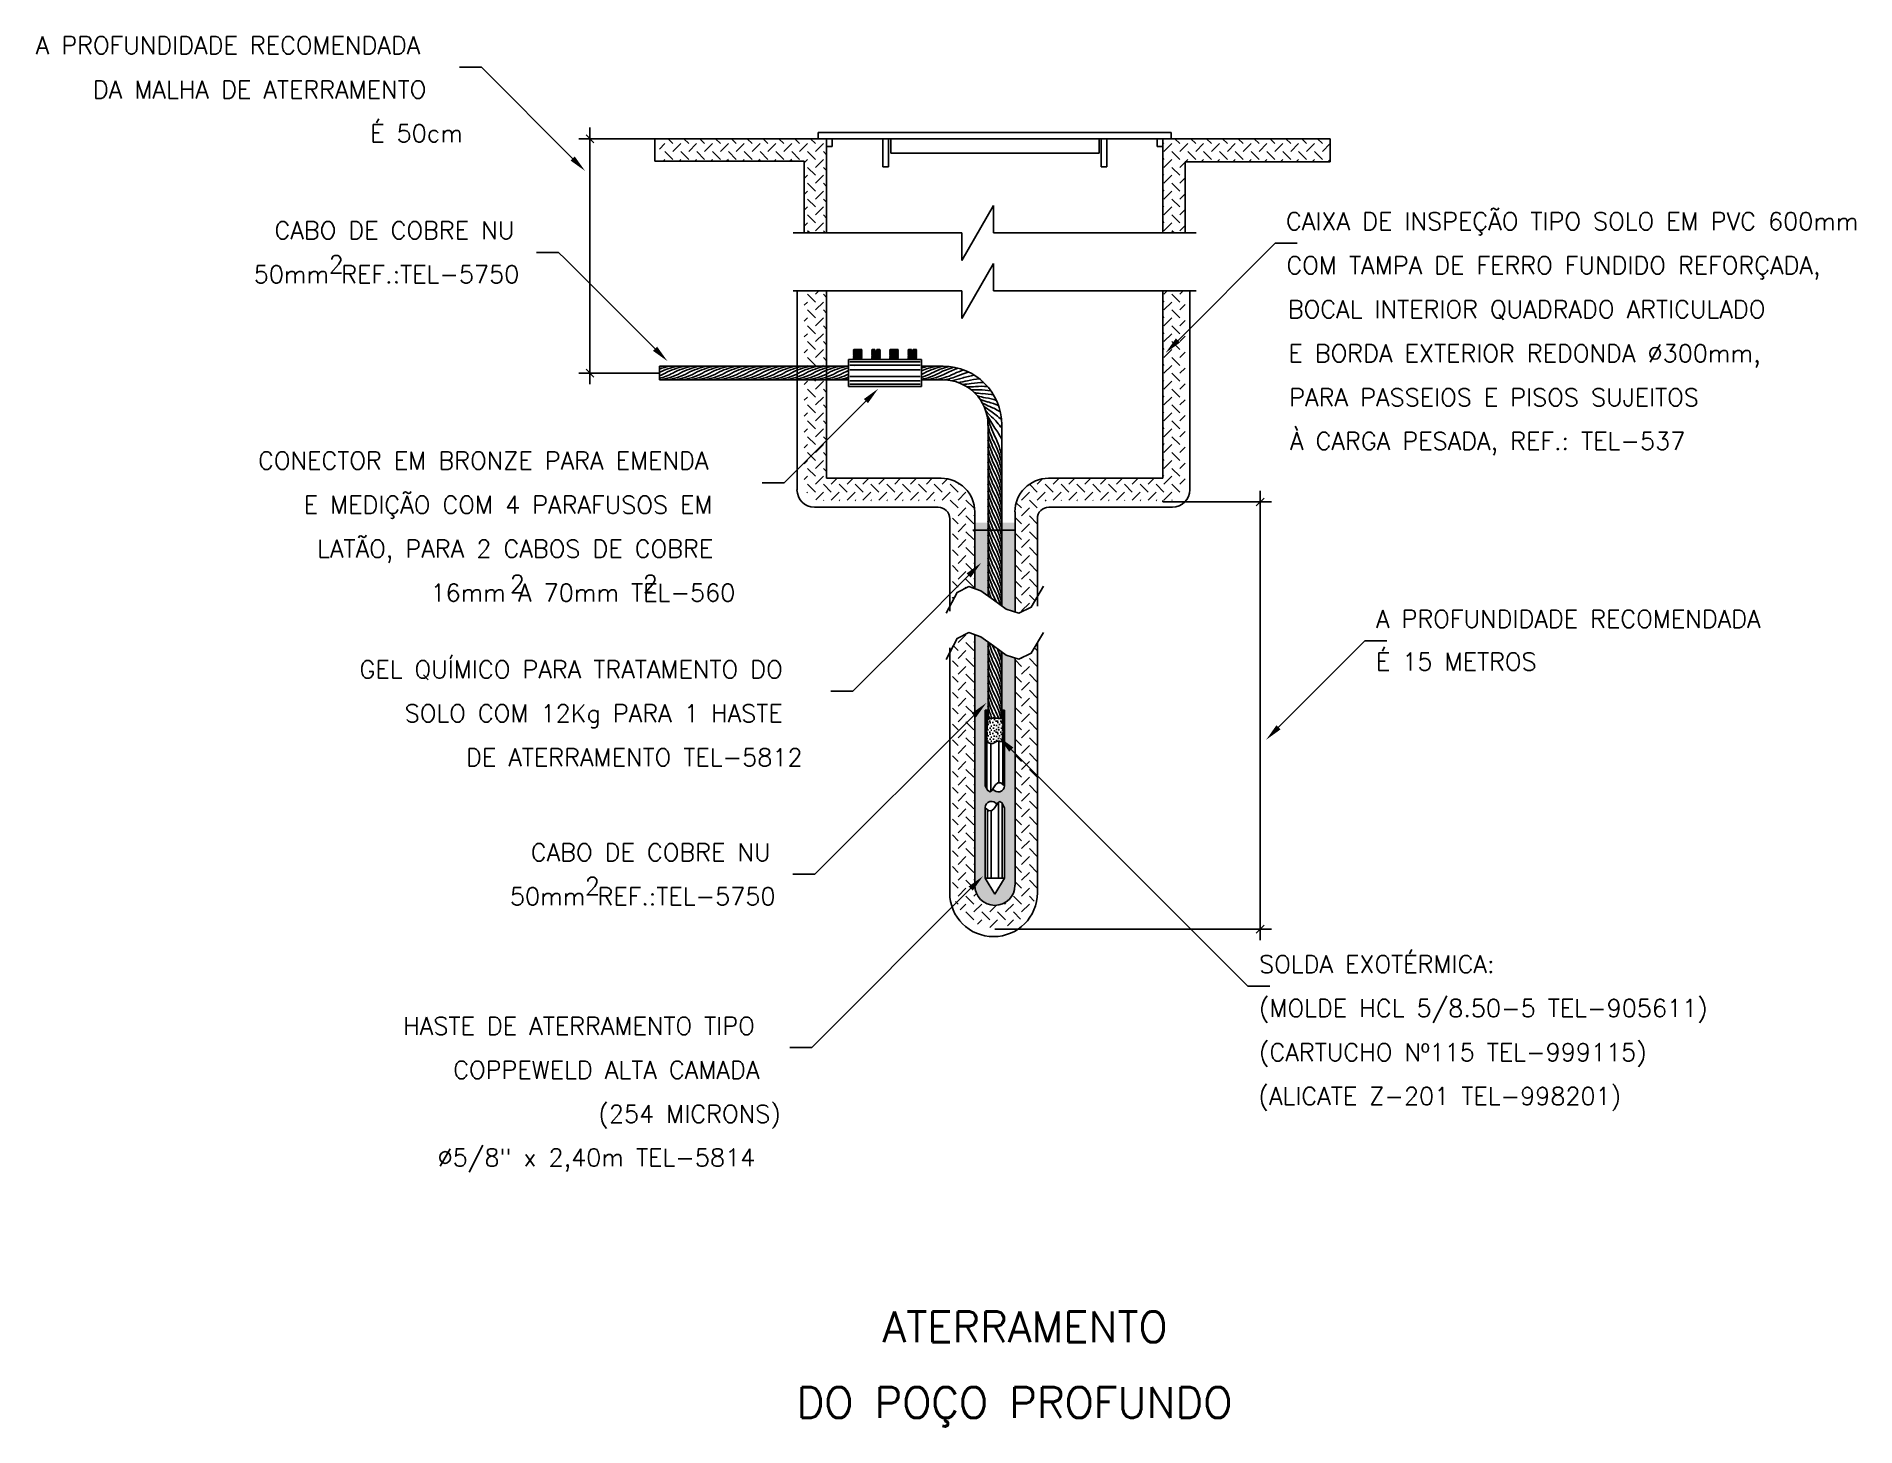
# Model space of a CAD drawing. Header units: millimetres. Extents: x -6668.5 to -6647.8, y -4697.4 to -4681.6.
import ezdxf
from ezdxf.enums import TextEntityAlignment as Align

# ---------------------------------------------------------------- set-up
doc = ezdxf.new("R2010")
doc.units = ezdxf.units.MM
doc.header["$LTSCALE"] = 10
doc.layers.add('Termotécnica', color=7, linetype='Continuous')
doc.styles.add('r140', font='romans.shx')
doc.styles.add('r80', font='romans.shx')

msp = doc.modelspace()

# ---------------------------------------------------------------- texts
at = {"layer": 'Termotécnica', "color": 2, "style": 'r80'}
for s, p in [('A PROFUNDIDADE RECOMENDADA', (-6668.492, -4681.671)), ('DA MALHA DE ATERRAMENTO ', (-6667.842, -4682.175)), ('É 50cm', (-6664.691, -4682.672)), ('CAIXA DE INSPEÇÃO TIPO SOLO EM PVC 600mm ', (-6654.286, -4683.671)), ('CABO DE COBRE NU ', (-6665.779, -4683.774)), ('2', (-6665.163, -4684.159)), ('COM TAMPA DE FERRO FUNDIDO REFORÇADA, ', (-6654.281, -4684.171)), ('50mm REF.:TEL-5750 ', (-6666.014, -4684.274)), ('BOCAL INTERIOR QUADRADO ARTICULADO ', (-6654.265, -4684.67)), ('E BORDA EXTERIOR REDONDA %%c300mm, ', (-6654.258, -4685.171)), ('PARA PASSEIOS E PISOS SUJEITOS ', (-6654.249, -4685.671)), ('À CARGA PESADA, REF.: TEL-537', (-6654.241, -4686.167)), ('CONECTOR EM BRONZE PARA EMENDA', (-6665.965, -4686.39)), ('E MEDIÇÃO COM 4 PARAFUSOS EM', (-6665.447, -4686.892)), ('LATÃO, PARA 2 CABOS DE COBRE', (-6665.294, -4687.391)), ('16mm A 70mm TEL-560', (-6664.006, -4687.89)), ('2', (-6663.105, -4687.791)), ('2', (-6661.594, -4687.791)), ('A PROFUNDIDADE RECOMENDADA', (-6653.264, -4688.188)), ('GEL QUÍMICO PARA TRATAMENTO DO', (-6664.813, -4688.762)), ('É 15 METROS', (-6653.264, -4688.673)), ('SOLO COM 12Kg PARA 1 HASTE ', (-6664.299, -4689.261)), ('DE ATERRAMENTO TEL-5812', (-6663.602, -4689.761)), ('CABO DE COBRE NU ', (-6662.867, -4690.84)), ('2', (-6662.252, -4691.224)), ('50mm REF.:TEL-5750 ', (-6663.103, -4691.34)), ('SOLDA EXOTÉRMICA: ', (-6654.591, -4692.111)), ('(MOLDE HCL 5/8.50-5 TEL-905611) ', (-6654.594, -4692.61)), ('HASTE DE ATERRAMENTO TIPO ', (-6664.316, -4692.812)), ('(CARTUCHO Nº115 TEL-999115) ', (-6654.594, -4693.111)), ('COPPEWELD ALTA CAMADA ', (-6663.748, -4693.312)), ('(ALICATE Z-201 TEL-998201)', (-6654.6, -4693.61)), ('(254 MICRONS)', (-6662.099, -4693.812)), ('%%C5/8" x 2,40m TEL-5814', (-6663.925, -4694.307))]:
    msp.add_text(s, height=0.2, dxfattribs=at).set_placement(p, align=Align.MIDDLE_LEFT)
at = {"layer": 'Termotécnica', "color": 5, "style": 'r140'}
for s, p in [(' ATERRAMENTO', (-6657.371, -4696.512)), ('DO POÇO PROFUNDO', (-6657.371, -4697.37))]:
    msp.add_text(s, height=0.35, dxfattribs=at).set_placement(p, align=Align.BOTTOM_CENTER)

# ---------------------------------------------------------------- hatches: boundary and pattern name
at = {"layer": 'Termotécnica'}
h = msp.add_hatch(dxfattribs=at)
h.set_pattern_fill('CHECKERED', color=1, scale=0.127273, angle=45, style=0)
h.set_pattern_definition([(45, (-6664.6719, -4700.69756), (2e-14, 0.1799908), [0.1272727, -0.1272727]), (135, (-6664.6719, -4700.60757), (-0.1799908, 2e-14), [0.1272727, -0.1272727])])
h.paths.add_polyline_path([(-6659.759, -4686.361), (-6659.505, -4686.106), (-6659.505, -4685.473), (-6659.759, -4685.473)], flags=0)
h.paths.add_polyline_path([(-6659.695, -4685.318), (-6659.611, -4685.318), (-6659.527, -4685.318), (-6659.505, -4685.318), (-6659.505, -4684.462), (-6659.759, -4684.462), (-6659.759, -4685.318)], flags=0)
h.paths.add_polyline_path([(-6657.136, -4687.98), (-6657.365, -4687.751), (-6657.365, -4688.109), (-6657.323, -4688.123), (-6657.18, -4688.056)], flags=0)
h.paths.add_polyline_path([(-6657.822, -4686.973, 0.414214), (-6658.204, -4686.591), (-6659.505, -4686.591), (-6659.505, -4686.106), (-6659.759, -4686.361), (-6659.759, -4686.654, 0.414214), (-6659.568, -4686.845), (-6658.204, -4686.845, -0.414214), (-6658.077, -4686.973), (-6658.077, -4687.992), (-6658.021, -4687.887), (-6657.889, -4687.821), (-6657.822, -4687.844)], flags=0)
h.paths.add_polyline_path([(-6661.404, -4682.988), (-6659.759, -4682.988), (-6659.759, -4683.803), (-6659.505, -4683.803), (-6659.505, -4682.822), (-6659.505, -4682.733), (-6659.6, -4682.733), (-6661.404, -4682.733)])
h.paths.add_polyline_path([(-6655.591, -4682.733), (-6655.683, -4682.733), (-6655.686, -4682.733), (-6655.686, -4682.822), (-6655.686, -4683.803), (-6655.432, -4683.803), (-6655.432, -4682.988), (-6653.783, -4682.988), (-6653.783, -4682.733)], flags=0)
h.paths.add_polyline_path([(-6655.432, -4684.462), (-6655.686, -4684.462), (-6655.686, -4686.591), (-6656.984, -4686.591, 0.414214), (-6657.365, -4686.973), (-6657.365, -4687.751), (-6657.136, -4687.98), (-6657.111, -4687.937), (-6657.111, -4686.973, -0.414214), (-6656.984, -4686.845), (-6655.686, -4686.845), (-6655.623, -4686.845, 0.414214), (-6655.432, -4686.654), (-6655.432, -4685.205)])
h.paths.add_polyline_path([(-6657.822, -4688.367), (-6657.889, -4688.344), (-6658.021, -4688.411), (-6658.046, -4688.458), (-6657.822, -4688.683)])
h.paths.add_polyline_path([(-6657.111, -4689.894), (-6657.111, -4688.46), (-6657.18, -4688.579), (-6657.323, -4688.646), (-6657.365, -4688.632), (-6657.365, -4689.64)])
h.paths.add_polyline_path([(-6658.077, -4690.203), (-6658.077, -4691.215, 1), (-6657.111, -4691.215), (-6657.111, -4689.894), (-6657.365, -4689.64), (-6657.365, -4691.215, -1), (-6657.822, -4691.215), (-6657.822, -4690.457)])
h.paths.add_polyline_path([(-6657.822, -4690.457), (-6657.822, -4688.683), (-6658.046, -4688.458), (-6658.077, -4688.516), (-6658.077, -4690.203)], flags=0)
h = msp.add_hatch(dxfattribs=at)
h.set_pattern_fill('CONC', color=1, scale=0.254545, style=0)
h.set_pattern_definition([(0, (-6664.43008, -4700.53466), (0, 0.2545455), [0, -0.2545455]), (0, (-6664.42753, -4700.62375), (0, 0.2545455), [0, -0.2545455]), (0, (-6664.4199, -4700.4863), (0, 0.2545455), [0, -0.2545455]), (338.1986, (-6664.552258, -4700.5652), (0.76363643, -0.25454543), [0.0274153, -1.343354]), (216.8699, (-6664.526803, -4700.575383), (0.76363634, 0.50909094), [0.0127273, -1.26]), (130.6013, (-6664.536985, -4700.58302), (1.27272738, -1.527272477), [0.0234678, -2.3233252, 0]), (206.5651, (-6664.62098, -4700.61356), (-0.2545452, -0.2545458), [0.005692, -0.563489, 0]), (326.3099, (-6664.626076, -4700.61611), (0.5090908, -0.2545458), [0.009178, -0.908599]), (108.4349, (-6664.61844, -4700.6212), (-0.25454505, 0.509091), [0.0080495, -0.796894, 0]), (225, (-6664.45808, -4700.63902), (0, -0.2545455), [0.0107993, -0.3491821, 0]), (0, (-6664.4657, -4700.64666), (0.2545455, 0.2545455), [0.0152727, -0.2392727, 0]), (135, (-6664.45044, -4700.64666), (-0.2545455, 0), [0.0107993, -0.3491821, 0]), (251.5651, (-6664.48862, -4700.47611), (0.25454505, 0.509091), [0.0080495, -0.796894, 0]), (0, (-6664.49117, -4700.48375), (0.2545455, 0.2545455), [0.0127273, -0.2418182, 0]), (143.1301, (-6664.47844, -4700.483746), (-0.76363634, 0.50909094), [0.0127273, -1.26]), (213.6901, (-6664.62353, -4700.473564), (0.5090908, 0.2545458), [0.009178, -0.908599]), (341.5651, (-6664.63117, -4700.478655), (-0.509091, 0.25454505), [0.016099, -0.7888445]), (126.8699, (-6664.615894, -4700.483746), (0.50909094, -0.76363634), [0.0127273, -1.26]), (0, (-6664.5497, -4700.48375), (0, 0.2545455), [0, -0.2545455]), (0, (-6664.61844, -4700.54993), (0, 0.2545455), [0, -0.2545455]), (0, (-6664.54717, -4700.6441), (0, 0.2545455), [0, -0.2545455]), (0, (-6664.47844, -4700.5652), (0, 0.2545455), [0, -0.2545455]), (0, (-6664.55226, -4700.52193), (0, 0.2545455), [0, -0.2545455]), (0, (-6664.60826, -4700.5143), (0, 0.2545455), [0, -0.2545455]), (0, (-6664.58535, -4700.52956), (0, 0.2545455), [0, -0.2545455]), (0, (-6664.59553, -4700.59066), (0, 0.2545455), [0, -0.2545455]), (0, (-6664.65662, -4700.58047), (0, 0.2545455), [0, -0.2545455]), (0, (-6664.65408, -4700.52193), (0, 0.2545455), [0, -0.2545455]), (0, (-6664.6617, -4700.46593), (0, 0.2545455), [0, -0.2545455]), (0, (-6664.5828, -4700.45575), (0, 0.2545455), [0, -0.2545455]), (0, (-6664.5268, -4700.44556), (0, 0.2545455), [0, -0.2545455]), (0, (-6664.4377, -4700.45575), (0, 0.2545455), [0, -0.2545455]), (0, (-6664.4988, -4700.53466), (0, 0.2545455), [0, -0.2545455]), (0, (-6664.52426, -4700.48884), (0, 0.2545455), [0, -0.2545455]), (0, (-6664.5039, -4700.61102), (0, 0.2545455), [0, -0.2545455]), (0, (-6664.58026, -4700.62375), (0, 0.2545455), [0, -0.2545455]), (0, (-6664.5039, -4700.67975), (0, 0.2545455), [0, -0.2545455]), (0, (-6664.5879, -4700.66447), (0, 0.2545455), [0, -0.2545455]), (0, (-6664.66935, -4700.6721), (0, 0.2545455), [0, -0.2545455]), (0, (-6664.6388, -4700.68484), (0, 0.2545455), [0, -0.2545455]), (0, (-6664.63626, -4700.6492), (0, 0.2545455), [0, -0.2545455]), (0, (-6664.4657, -4700.68993), (0, 0.2545455), [0, -0.2545455]), (0, (-6664.43517, -4700.58556), (0, 0.2545455), [0, -0.2545455]), (0, (-6664.4479, -4700.5092), (0, 0.2545455), [0, -0.2545455]), (0, (-6664.56498, -4700.69247), (0, 0.2545455), [0, -0.2545455])])
h.paths.add_polyline_path([(-6657.503, -4689.227), (-6657.484, -4689.227), (-6657.484, -4689.522), (-6657.365, -4689.64), (-6657.365, -4688.632), (-6657.467, -4688.599), (-6657.516, -4688.563), (-6657.516, -4689.227)])
h.paths.add_polyline_path([(-6657.365, -4688.109), (-6657.365, -4687.751), (-6657.365, -4687.094), (-6657.516, -4687.094), (-6657.516, -4688.04), (-6657.467, -4688.076)])
h.paths.add_polyline_path([(-6657.671, -4687.915), (-6657.671, -4687.831), (-6657.671, -4687.747), (-6657.671, -4687.663), (-6657.671, -4687.579), (-6657.671, -4687.495), (-6657.671, -4687.411), (-6657.671, -4687.327), (-6657.671, -4687.243), (-6657.671, -4687.159), (-6657.671, -4687.094), (-6657.822, -4687.094), (-6657.822, -4687.844), (-6657.752, -4687.868), (-6657.671, -4687.927)])
h.paths.add_polyline_path([(-6657.704, -4690.575), (-6657.704, -4690.333, -0.761341), (-6657.572, -4690.297), (-6657.559, -4690.278), (-6657.553, -4690.273), (-6657.538, -4690.263), (-6657.514, -4690.277), (-6657.511, -4690.282), (-6657.484, -4690.333), (-6657.484, -4691.134), (-6657.594, -4691.316), (-6657.704, -4691.134), (-6657.704, -4690.575), (-6657.822, -4690.457), (-6657.822, -4691.215, 1), (-6657.365, -4691.215), (-6657.365, -4689.64), (-6657.484, -4689.522), (-6657.484, -4690.084), (-6657.484, -4690.084, -0.761341), (-6657.615, -4690.119), (-6657.628, -4690.139), (-6657.639, -4690.146), (-6657.649, -4690.153), (-6657.674, -4690.139), (-6657.684, -4690.119), (-6657.704, -4690.084), (-6657.704, -4689.227), (-6657.684, -4689.227), (-6657.671, -4689.227), (-6657.671, -4689.176), (-6657.671, -4689.092), (-6657.671, -4689.008), (-6657.671, -4688.924), (-6657.671, -4688.839), (-6657.671, -4688.755), (-6657.671, -4688.671), (-6657.671, -4688.587), (-6657.671, -4688.503), (-6657.671, -4688.45), (-6657.752, -4688.391), (-6657.822, -4688.367), (-6657.822, -4688.683), (-6657.822, -4690.457)])
h = msp.add_hatch(dxfattribs=at)
h.set_pattern_fill('STIPPLE', color=1, scale=0.127273, style=0)
h.set_pattern_definition([(0, (-6664.56531, -4698.64268), (0, 0.1272727), [0, -0.1272727]), (0, (-6664.52458, -4698.64013), (0, 0.1272727), [0, -0.1272727]), (0, (-6664.54749, -4698.61213), (0, 0.1272727), [0, -0.1272727]), (0, (-6664.51949, -4698.59177), (0, 0.1272727), [0, -0.1272727]), (0, (-6664.55258, -4698.58413), (0, 0.1272727), [0, -0.1272727]), (0, (-6664.5424, -4698.55359), (0, 0.1272727), [0, -0.1272727]), (0, (-6664.56022, -4698.53068), (0, 0.1272727), [0, -0.1272727]), (0, (-6664.51949, -4698.53322), (0, 0.1272727), [0, -0.1272727]), (0, (-6664.48895, -4698.52813), (0, 0.1272727), [0, -0.1272727]), (0, (-6664.47367, -4698.55868), (0, 0.1272727), [0, -0.1272727]), (0, (-6664.44822, -4698.56122), (0, 0.1272727), [0, -0.1272727]), (0, (-6664.44822, -4698.60704), (0, 0.1272727), [0, -0.1272727]), (0, (-6664.47113, -4698.62231), (0, 0.1272727), [0, -0.1272727]), (0, (-6664.50676, -4698.61468), (0, 0.1272727), [0, -0.1272727]), (0, (-6664.48386, -4698.59177), (0, 0.1272727), [0, -0.1272727]), (0, (-6664.50676, -4698.56886), (0, 0.1272727), [0, -0.1272727]), (0, (-6664.45331, -4698.64013), (0, 0.1272727), [0, -0.1272727])])
h.paths.add_polyline_path([(-6657.607, -4689.314), (-6657.611, -4689.314), (-6657.616, -4689.315), (-6657.621, -4689.315), (-6657.625, -4689.316), (-6657.629, -4689.316), (-6657.633, -4689.317), (-6657.637, -4689.317), (-6657.64, -4689.318), (-6657.642, -4689.318), (-6657.644, -4689.319), (-6657.646, -4689.319), (-6657.647, -4689.319), (-6657.648, -4689.319), (-6657.65, -4689.32), (-6657.651, -4689.32), (-6657.652, -4689.321), (-6657.654, -4689.322), (-6657.656, -4689.322), (-6657.659, -4689.323), (-6657.661, -4689.324), (-6657.663, -4689.326), (-6657.666, -4689.327), (-6657.668, -4689.328), (-6657.67, -4689.329), (-6657.671, -4689.33), (-6657.673, -4689.332), (-6657.674, -4689.333), (-6657.675, -4689.334), (-6657.676, -4689.336), (-6657.676, -4689.338), (-6657.676, -4689.339), (-6657.677, -4689.341), (-6657.676, -4689.344), (-6657.676, -4689.346), (-6657.676, -4689.349), (-6657.676, -4689.352), (-6657.675, -4689.355), (-6657.675, -4689.358), (-6657.675, -4689.361), (-6657.675, -4689.364), (-6657.675, -4689.367), (-6657.675, -4689.371), (-6657.675, -4689.374), (-6657.676, -4689.377), (-6657.676, -4689.38), (-6657.677, -4689.383), (-6657.677, -4689.386), (-6657.678, -4689.388), (-6657.679, -4689.391), (-6657.68, -4689.393), (-6657.68, -4689.395), (-6657.681, -4689.397), (-6657.681, -4689.4), (-6657.682, -4689.402), (-6657.682, -4689.404), (-6657.682, -4689.406), (-6657.682, -4689.409), (-6657.682, -4689.412), (-6657.682, -4689.414), (-6657.681, -4689.417), (-6657.681, -4689.42), (-6657.68, -4689.423), (-6657.68, -4689.426), (-6657.68, -4689.429), (-6657.68, -4689.431), (-6657.68, -4689.434), (-6657.68, -4689.436), (-6657.68, -4689.438), (-6657.681, -4689.44), (-6657.681, -4689.442), (-6657.682, -4689.443), (-6657.682, -4689.445), (-6657.683, -4689.446), (-6657.684, -4689.448), (-6657.684, -4689.449), (-6657.685, -4689.45), (-6657.685, -4689.452), (-6657.686, -4689.453), (-6657.686, -4689.454), (-6657.686, -4689.456), (-6657.687, -4689.457), (-6657.687, -4689.459), (-6657.687, -4689.461), (-6657.687, -4689.462), (-6657.687, -4689.464), (-6657.687, -4689.466), (-6657.687, -4689.468), (-6657.686, -4689.469), (-6657.686, -4689.471), (-6657.685, -4689.473), (-6657.684, -4689.475), (-6657.683, -4689.476), (-6657.683, -4689.478), (-6657.682, -4689.48), (-6657.681, -4689.482), (-6657.681, -4689.484), (-6657.68, -4689.486), (-6657.68, -4689.488), (-6657.68, -4689.49), (-6657.681, -4689.492), (-6657.681, -4689.494), (-6657.681, -4689.496), (-6657.682, -4689.498), (-6657.682, -4689.5), (-6657.682, -4689.502), (-6657.683, -4689.504), (-6657.683, -4689.505), (-6657.684, -4689.507), (-6657.684, -4689.508), (-6657.685, -4689.51), (-6657.685, -4689.512), (-6657.686, -4689.513), (-6657.686, -4689.515), (-6657.687, -4689.517), (-6657.687, -4689.518), (-6657.687, -4689.52), (-6657.688, -4689.522), (-6657.688, -4689.525), (-6657.688, -4689.527), (-6657.688, -4689.53), (-6657.688, -4689.532), (-6657.687, -4689.535), (-6657.687, -4689.539), (-6657.687, -4689.542), (-6657.686, -4689.545), (-6657.686, -4689.548), (-6657.685, -4689.551), (-6657.685, -4689.553), (-6657.685, -4689.556), (-6657.684, -4689.558), (-6657.684, -4689.56), (-6657.684, -4689.562), (-6657.684, -4689.564), (-6657.684, -4689.566), (-6657.684, -4689.568), (-6657.684, -4689.57), (-6657.684, -4689.572), (-6657.684, -4689.574), (-6657.684, -4689.576), (-6657.684, -4689.578), (-6657.683, -4689.581), (-6657.683, -4689.583), (-6657.682, -4689.585), (-6657.681, -4689.586), (-6657.68, -4689.588), (-6657.678, -4689.59), (-6657.677, -4689.591), (-6657.675, -4689.592), (-6657.673, -4689.593), (-6657.671, -4689.594), (-6657.669, -4689.595), (-6657.667, -4689.596), (-6657.664, -4689.597), (-6657.662, -4689.598), (-6657.659, -4689.598), (-6657.657, -4689.599), (-6657.654, -4689.6), (-6657.652, -4689.601), (-6657.649, -4689.602), (-6657.646, -4689.602), (-6657.643, -4689.603), (-6657.64, -4689.604), (-6657.637, -4689.604), (-6657.633, -4689.605), (-6657.63, -4689.605), (-6657.627, -4689.605), (-6657.624, -4689.605), (-6657.62, -4689.604), (-6657.617, -4689.604), (-6657.614, -4689.603), (-6657.611, -4689.602), (-6657.607, -4689.6), (-6657.604, -4689.599), (-6657.601, -4689.597), (-6657.597, -4689.595), (-6657.594, -4689.593), (-6657.59, -4689.591), (-6657.586, -4689.589), (-6657.582, -4689.586), (-6657.578, -4689.584), (-6657.574, -4689.582), (-6657.57, -4689.58), (-6657.566, -4689.579), (-6657.562, -4689.578), (-6657.558, -4689.577), (-6657.554, -4689.577), (-6657.55, -4689.577), (-6657.546, -4689.577), (-6657.542, -4689.578), (-6657.539, -4689.579), (-6657.536, -4689.58), (-6657.533, -4689.581), (-6657.53, -4689.582), (-6657.527, -4689.582), (-6657.525, -4689.583), (-6657.523, -4689.583), (-6657.521, -4689.584), (-6657.52, -4689.583), (-6657.518, -4689.583), (-6657.516, -4689.582), (-6657.515, -4689.581), (-6657.513, -4689.579), (-6657.512, -4689.577), (-6657.511, -4689.575), (-6657.509, -4689.573), (-6657.508, -4689.57), (-6657.507, -4689.567), (-6657.506, -4689.563), (-6657.505, -4689.56), (-6657.504, -4689.557), (-6657.504, -4689.553), (-6657.503, -4689.549), (-6657.503, -4689.545), (-6657.503, -4689.541), (-6657.503, -4689.538), (-6657.503, -4689.534), (-6657.504, -4689.53), (-6657.505, -4689.526), (-6657.505, -4689.522), (-6657.506, -4689.518), (-6657.507, -4689.514), (-6657.507, -4689.51), (-6657.507, -4689.506), (-6657.507, -4689.502), (-6657.506, -4689.497), (-6657.506, -4689.493), (-6657.504, -4689.488), (-6657.503, -4689.483), (-6657.502, -4689.478), (-6657.501, -4689.474), (-6657.5, -4689.469), (-6657.5, -4689.465), (-6657.5, -4689.461), (-6657.5, -4689.457), (-6657.501, -4689.453), (-6657.502, -4689.449), (-6657.502, -4689.445), (-6657.503, -4689.441), (-6657.504, -4689.437), (-6657.504, -4689.432), (-6657.504, -4689.427), (-6657.504, -4689.422), (-6657.503, -4689.417), (-6657.503, -4689.412), (-6657.502, -4689.407), (-6657.502, -4689.402), (-6657.501, -4689.398), (-6657.501, -4689.393), (-6657.501, -4689.39), (-6657.502, -4689.386), (-6657.502, -4689.383), (-6657.503, -4689.38), (-6657.504, -4689.377), (-6657.505, -4689.375), (-6657.506, -4689.372), (-6657.507, -4689.37), (-6657.508, -4689.367), (-6657.508, -4689.364), (-6657.509, -4689.362), (-6657.509, -4689.359), (-6657.509, -4689.357), (-6657.509, -4689.354), (-6657.509, -4689.352), (-6657.508, -4689.349), (-6657.507, -4689.347), (-6657.506, -4689.344), (-6657.506, -4689.342), (-6657.505, -4689.34), (-6657.504, -4689.337), (-6657.504, -4689.335), (-6657.504, -4689.333), (-6657.505, -4689.331), (-6657.506, -4689.329), (-6657.507, -4689.327), (-6657.509, -4689.326), (-6657.512, -4689.324), (-6657.515, -4689.323), (-6657.519, -4689.321), (-6657.523, -4689.32), (-6657.527, -4689.32), (-6657.532, -4689.319), (-6657.536, -4689.319), (-6657.542, -4689.319), (-6657.547, -4689.318), (-6657.552, -4689.318), (-6657.558, -4689.318), (-6657.563, -4689.318), (-6657.568, -4689.318), (-6657.573, -4689.318), (-6657.578, -4689.317), (-6657.583, -4689.317), (-6657.588, -4689.316), (-6657.593, -4689.315), (-6657.597, -4689.315), (-6657.602, -4689.314)])

# ---------------------------------------------------------------- linework, layer by layer
at = {"layer": 'Termotécnica', "color": 2}
for p, q in [((-6663.427, -4681.921), (-6663.677, -4681.921)), ((-6663.427, -4681.921), (-6662.391, -4682.957)), ((-6659.505, -4682.733), (-6661.404, -4682.733)), ((-6655.683, -4682.733), (-6653.783, -4682.733)), ((-6654.409, -4683.92), (-6655.513, -4685.024)), ((-6654.409, -4683.92), (-6654.159, -4683.92)), ((-6662.55, -4684.025), (-6662.8, -4684.025)), ((-6662.55, -4684.025), (-6662.476, -4684.098)), ((-6662.476, -4684.098), (-6661.455, -4685.12)), ((-6659.193, -4685.128), (-6659.204, -4685.135)), ((-6659.204, -4685.135), (-6659.193, -4685.139)), ((-6659.193, -4685.139), (-6659.204, -4685.146)), ((-6659.204, -4685.146), (-6659.193, -4685.15)), ((-6659.193, -4685.15), (-6659.204, -4685.157)), ((-6659.204, -4685.157), (-6659.193, -4685.162)), ((-6659.193, -4685.162), (-6659.204, -4685.168)), ((-6659.204, -4685.168), (-6659.193, -4685.173)), ((-6659.193, -4685.173), (-6659.204, -4685.179)), ((-6659.204, -4685.179), (-6659.193, -4685.184)), ((-6659.193, -4685.184), (-6659.204, -4685.19)), ((-6659.113, -4685.128), (-6659.193, -4685.128)), ((-6659.193, -4685.128), (-6659.106, -4685.128)), ((-6659.106, -4685.128), (-6659.113, -4685.132)), ((-6659.113, -4685.132), (-6659.102, -4685.137)), ((-6659.102, -4685.137), (-6659.113, -4685.144)), ((-6659.113, -4685.144), (-6659.102, -4685.148)), ((-6659.102, -4685.148), (-6659.113, -4685.155)), ((-6659.113, -4685.155), (-6659.102, -4685.159)), ((-6659.102, -4685.159), (-6659.113, -4685.166)), ((-6659.113, -4685.166), (-6659.102, -4685.171)), ((-6659.102, -4685.171), (-6659.113, -4685.177)), ((-6659.113, -4685.177), (-6659.102, -4685.182)), ((-6659.102, -4685.182), (-6659.113, -4685.188)), ((-6659.113, -4685.188), (-6659.102, -4685.193)), ((-6658.986, -4685.128), (-6658.997, -4685.135)), ((-6658.997, -4685.135), (-6658.986, -4685.139)), ((-6658.986, -4685.139), (-6658.997, -4685.146)), ((-6658.997, -4685.146), (-6658.986, -4685.15)), ((-6658.986, -4685.15), (-6658.997, -4685.157)), ((-6658.997, -4685.157), (-6658.986, -4685.162)), ((-6658.986, -4685.162), (-6658.997, -4685.168)), ((-6658.997, -4685.168), (-6658.986, -4685.173)), ((-6658.986, -4685.173), (-6658.997, -4685.179)), ((-6658.997, -4685.179), (-6658.986, -4685.184)), ((-6658.986, -4685.184), (-6658.997, -4685.19)), ((-6658.986, -4685.128), (-6658.956, -4685.128)), ((-6658.956, -4685.128), (-6658.986, -4685.128)), ((-6658.956, -4685.128), (-6658.956, -4685.147)), ((-6658.956, -4685.147), (-6658.936, -4685.147)), ((-6658.906, -4685.128), (-6658.936, -4685.128)), ((-6658.936, -4685.128), (-6658.936, -4685.147)), ((-6658.936, -4685.128), (-6658.899, -4685.128)), ((-6658.899, -4685.128), (-6658.906, -4685.132)), ((-6658.906, -4685.132), (-6658.895, -4685.137)), ((-6658.895, -4685.137), (-6658.906, -4685.144)), ((-6658.906, -4685.144), (-6658.895, -4685.148)), ((-6658.895, -4685.148), (-6658.906, -4685.155)), ((-6658.906, -4685.155), (-6658.895, -4685.159)), ((-6658.895, -4685.159), (-6658.906, -4685.166)), ((-6658.906, -4685.166), (-6658.895, -4685.171)), ((-6658.895, -4685.171), (-6658.906, -4685.177)), ((-6658.906, -4685.177), (-6658.895, -4685.182)), ((-6658.895, -4685.182), (-6658.906, -4685.188)), ((-6658.906, -4685.188), (-6658.895, -4685.193)), ((-6658.779, -4685.128), (-6658.79, -4685.135)), ((-6658.79, -4685.135), (-6658.779, -4685.139)), ((-6658.779, -4685.139), (-6658.79, -4685.146)), ((-6658.79, -4685.146), (-6658.779, -4685.15)), ((-6658.779, -4685.15), (-6658.79, -4685.157)), ((-6658.79, -4685.157), (-6658.779, -4685.162)), ((-6658.779, -4685.162), (-6658.79, -4685.168)), ((-6658.79, -4685.168), (-6658.779, -4685.173)), ((-6658.779, -4685.173), (-6658.79, -4685.179)), ((-6658.79, -4685.179), (-6658.779, -4685.184)), ((-6658.779, -4685.184), (-6658.79, -4685.19)), ((-6658.779, -4685.128), (-6658.692, -4685.128)), ((-6658.699, -4685.128), (-6658.779, -4685.128)), ((-6658.692, -4685.128), (-6658.699, -4685.132)), ((-6658.699, -4685.132), (-6658.688, -4685.137)), ((-6658.688, -4685.137), (-6658.699, -4685.144)), ((-6658.699, -4685.144), (-6658.688, -4685.148)), ((-6658.688, -4685.148), (-6658.699, -4685.155)), ((-6658.699, -4685.155), (-6658.688, -4685.159)), ((-6658.688, -4685.159), (-6658.699, -4685.166)), ((-6658.699, -4685.166), (-6658.688, -4685.171)), ((-6658.688, -4685.171), (-6658.699, -4685.177)), ((-6658.699, -4685.177), (-6658.688, -4685.182)), ((-6658.688, -4685.182), (-6658.699, -4685.188)), ((-6658.699, -4685.188), (-6658.688, -4685.193)), ((-6658.572, -4685.128), (-6658.583, -4685.135)), ((-6658.583, -4685.135), (-6658.572, -4685.139)), ((-6658.572, -4685.139), (-6658.583, -4685.146)), ((-6658.583, -4685.146), (-6658.572, -4685.15)), ((-6658.572, -4685.15), (-6658.583, -4685.157)), ((-6658.583, -4685.157), (-6658.572, -4685.162)), ((-6658.572, -4685.162), (-6658.583, -4685.168)), ((-6658.583, -4685.168), (-6658.572, -4685.173)), ((-6658.572, -4685.173), (-6658.583, -4685.179)), ((-6658.583, -4685.179), (-6658.572, -4685.184)), ((-6658.572, -4685.184), (-6658.583, -4685.19)), ((-6658.542, -4685.128), (-6658.572, -4685.128)), ((-6658.572, -4685.128), (-6658.542, -4685.128)), ((-6658.542, -4685.128), (-6658.542, -4685.147)), ((-6658.542, -4685.147), (-6658.523, -4685.147)), ((-6658.523, -4685.128), (-6658.485, -4685.128)), ((-6658.523, -4685.128), (-6658.523, -4685.147)), ((-6658.493, -4685.128), (-6658.523, -4685.128)), ((-6658.485, -4685.128), (-6658.493, -4685.132)), ((-6658.493, -4685.132), (-6658.481, -4685.137)), ((-6658.481, -4685.137), (-6658.493, -4685.144)), ((-6658.493, -4685.144), (-6658.481, -4685.148)), ((-6658.481, -4685.148), (-6658.493, -4685.155)), ((-6658.493, -4685.155), (-6658.481, -4685.159)), ((-6658.481, -4685.159), (-6658.493, -4685.166)), ((-6658.493, -4685.166), (-6658.481, -4685.171)), ((-6658.481, -4685.171), (-6658.493, -4685.177)), ((-6658.493, -4685.177), (-6658.481, -4685.182)), ((-6658.481, -4685.182), (-6658.493, -4685.188)), ((-6658.493, -4685.188), (-6658.481, -4685.193)), ((-6659.256, -4685.318), (-6661.404, -4685.318)), ((-6661.404, -4685.318), (-6661.404, -4685.473)), ((-6659.256, -4685.243), (-6658.429, -4685.243)), ((-6659.256, -4685.548), (-6659.256, -4685.243)), ((-6659.204, -4685.19), (-6659.193, -4685.195)), ((-6659.193, -4685.195), (-6659.204, -4685.202)), ((-6659.204, -4685.202), (-6659.193, -4685.206)), ((-6659.193, -4685.206), (-6659.204, -4685.213)), ((-6659.204, -4685.213), (-6659.193, -4685.217)), ((-6659.193, -4685.217), (-6659.204, -4685.224)), ((-6659.204, -4685.224), (-6659.193, -4685.229)), ((-6659.193, -4685.229), (-6659.204, -4685.235)), ((-6659.204, -4685.235), (-6659.193, -4685.24)), ((-6659.193, -4685.24), (-6659.198, -4685.243)), ((-6659.102, -4685.193), (-6659.113, -4685.199)), ((-6659.113, -4685.199), (-6659.102, -4685.204)), ((-6659.102, -4685.204), (-6659.113, -4685.211)), ((-6659.113, -4685.211), (-6659.102, -4685.215)), ((-6659.102, -4685.215), (-6659.113, -4685.222)), ((-6659.113, -4685.222), (-6659.102, -4685.226)), ((-6659.102, -4685.226), (-6659.113, -4685.233)), ((-6659.113, -4685.233), (-6659.102, -4685.237)), ((-6659.102, -4685.237), (-6659.111, -4685.243)), ((-6658.997, -4685.19), (-6658.986, -4685.195)), ((-6658.986, -4685.195), (-6658.997, -4685.202)), ((-6658.997, -4685.202), (-6658.986, -4685.206)), ((-6658.986, -4685.206), (-6658.997, -4685.213)), ((-6658.997, -4685.213), (-6658.986, -4685.217)), ((-6658.986, -4685.217), (-6658.997, -4685.224)), ((-6658.997, -4685.224), (-6658.986, -4685.229)), ((-6658.986, -4685.229), (-6658.997, -4685.235)), ((-6658.997, -4685.235), (-6658.986, -4685.24)), ((-6658.986, -4685.24), (-6658.991, -4685.243)), ((-6658.895, -4685.193), (-6658.906, -4685.199)), ((-6658.906, -4685.199), (-6658.895, -4685.204)), ((-6658.895, -4685.204), (-6658.906, -4685.211)), ((-6658.906, -4685.211), (-6658.895, -4685.215)), ((-6658.895, -4685.215), (-6658.906, -4685.222)), ((-6658.906, -4685.222), (-6658.895, -4685.226)), ((-6658.895, -4685.226), (-6658.906, -4685.233)), ((-6658.906, -4685.233), (-6658.895, -4685.237)), ((-6658.895, -4685.237), (-6658.904, -4685.243)), ((-6658.79, -4685.19), (-6658.779, -4685.195)), ((-6658.779, -4685.195), (-6658.79, -4685.202)), ((-6658.79, -4685.202), (-6658.779, -4685.206)), ((-6658.779, -4685.206), (-6658.79, -4685.213)), ((-6658.79, -4685.213), (-6658.779, -4685.217)), ((-6658.779, -4685.217), (-6658.79, -4685.224)), ((-6658.79, -4685.224), (-6658.779, -4685.229)), ((-6658.779, -4685.229), (-6658.79, -4685.235)), ((-6658.79, -4685.235), (-6658.779, -4685.24)), ((-6658.779, -4685.24), (-6658.785, -4685.243)), ((-6658.688, -4685.193), (-6658.699, -4685.199)), ((-6658.699, -4685.199), (-6658.688, -4685.204)), ((-6658.688, -4685.204), (-6658.699, -4685.211)), ((-6658.699, -4685.211), (-6658.688, -4685.215)), ((-6658.688, -4685.215), (-6658.699, -4685.222)), ((-6658.699, -4685.222), (-6658.688, -4685.226)), ((-6658.688, -4685.226), (-6658.699, -4685.233)), ((-6658.699, -4685.233), (-6658.688, -4685.237)), ((-6658.688, -4685.237), (-6658.698, -4685.243)), ((-6658.583, -4685.19), (-6658.572, -4685.195)), ((-6658.572, -4685.195), (-6658.583, -4685.202)), ((-6658.583, -4685.202), (-6658.572, -4685.206)), ((-6658.572, -4685.206), (-6658.583, -4685.213)), ((-6658.583, -4685.213), (-6658.572, -4685.217)), ((-6658.572, -4685.217), (-6658.583, -4685.224)), ((-6658.583, -4685.224), (-6658.572, -4685.229)), ((-6658.572, -4685.229), (-6658.583, -4685.235)), ((-6658.583, -4685.235), (-6658.572, -4685.24)), ((-6658.572, -4685.24), (-6658.578, -4685.243)), ((-6658.481, -4685.193), (-6658.493, -4685.199)), ((-6658.493, -4685.199), (-6658.481, -4685.204)), ((-6658.481, -4685.204), (-6658.493, -4685.211)), ((-6658.493, -4685.211), (-6658.481, -4685.215)), ((-6658.481, -4685.215), (-6658.493, -4685.222)), ((-6658.493, -4685.222), (-6658.481, -4685.226)), ((-6658.481, -4685.226), (-6658.493, -4685.233)), ((-6658.493, -4685.233), (-6658.481, -4685.237)), ((-6658.481, -4685.237), (-6658.491, -4685.243)), ((-6658.429, -4685.243), (-6658.429, -4685.548)), ((-6658.183, -4685.318), (-6658.429, -4685.318)), ((-6659.256, -4685.473), (-6661.404, -4685.473)), ((-6658.429, -4685.548), (-6659.256, -4685.548)), ((-6658.181, -4685.473), (-6658.429, -4685.473)), ((-6659.481, -4686.136), (-6659.06, -4685.715)), ((-6657.671, -4685.987), (-6657.671, -4687.927)), ((-6657.516, -4685.982), (-6657.516, -4688.04)), ((-6659.883, -4686.538), (-6659.481, -4686.136)), ((-6659.986, -4686.641), (-6659.883, -4686.538)), ((-6659.505, -4686.591), (-6658.204, -4686.591)), ((-6655.686, -4686.591), (-6656.984, -4686.591)), ((-6659.986, -4686.641), (-6660.236, -4686.641)), ((-6657.822, -4686.973), (-6657.822, -4687.844)), ((-6657.365, -4686.973), (-6657.365, -4688.109)), ((-6655.686, -4686.845), (-6655.686, -4686.859)), ((-6658.52, -4688.323), (-6657.892, -4687.694)), ((-6659.209, -4689.011), (-6658.52, -4688.323)), ((-6657.822, -4688.367), (-6657.822, -4691.215)), ((-6657.671, -4688.45), (-6657.671, -4689.33)), ((-6653.389, -4688.438), (-6654.371, -4689.42)), ((-6653.389, -4688.438), (-6653.139, -4688.438)), ((-6657.516, -4688.563), (-6657.516, -4689.322)), ((-6657.365, -4688.632), (-6657.365, -4691.215)), ((-6659.209, -4689.011), (-6659.459, -4689.011)), ((-6659.638, -4691.09), (-6657.831, -4689.284)), ((-6657.704, -4689.227), (-6657.671, -4689.227)), ((-6657.704, -4689.227), (-6657.704, -4690.084)), ((-6657.607, -4689.314), (-6657.602, -4689.314)), ((-6657.516, -4689.227), (-6657.484, -4689.227)), ((-6657.484, -4689.227), (-6657.484, -4690.084)), ((-6654.719, -4692.361), (-6657.408, -4689.672)), ((-6657.704, -4690.333), (-6657.704, -4691.134)), ((-6657.484, -4690.333), (-6657.484, -4691.134)), ((-6659.638, -4691.09), (-6659.888, -4691.09)), ((-6657.704, -4691.134), (-6657.484, -4691.134)), ((-6657.704, -4691.134), (-6657.594, -4691.316)), ((-6657.484, -4691.134), (-6657.594, -4691.316)), ((-6659.675, -4693.059), (-6657.869, -4691.252)), ((-6654.719, -4692.361), (-6654.469, -4692.361)), ((-6659.675, -4693.059), (-6659.925, -4693.059))]:
    msp.add_line(p, q, dxfattribs=at)
at = {"layer": 'Termotécnica', "color": 1}
for p, q in [((-6662.149, -4682.778), (-6662.239, -4682.688)), ((-6662.194, -4682.606), (-6662.194, -4685.523)), ((-6661.404, -4682.733), (-6662.321, -4682.733)), ((-6657.611, -4683.49), (-6657.971, -4684.117)), ((-6657.611, -4683.803), (-6657.611, -4683.49)), ((-6657.971, -4683.803), (-6659.886, -4683.803)), ((-6657.971, -4684.117), (-6657.971, -4683.803)), ((-6655.305, -4683.803), (-6657.611, -4683.803)), ((-6657.611, -4684.149), (-6657.971, -4684.776)), ((-6657.611, -4684.462), (-6657.611, -4684.149)), ((-6657.971, -4684.462), (-6659.886, -4684.462)), ((-6657.971, -4684.776), (-6657.971, -4684.462)), ((-6655.305, -4684.462), (-6657.611, -4684.462)), ((-6659.113, -4685.132), (-6659.193, -4685.139)), ((-6659.113, -4685.144), (-6659.193, -4685.15)), ((-6659.113, -4685.155), (-6659.193, -4685.162)), ((-6659.113, -4685.166), (-6659.193, -4685.173)), ((-6659.113, -4685.177), (-6659.193, -4685.184)), ((-6659.113, -4685.188), (-6659.193, -4685.195)), ((-6658.956, -4685.137), (-6658.986, -4685.139)), ((-6658.948, -4685.147), (-6658.986, -4685.15)), ((-6658.906, -4685.155), (-6658.986, -4685.162)), ((-6658.906, -4685.166), (-6658.986, -4685.173)), ((-6658.906, -4685.177), (-6658.986, -4685.184)), ((-6658.906, -4685.188), (-6658.986, -4685.195)), ((-6658.906, -4685.132), (-6658.936, -4685.135)), ((-6658.906, -4685.144), (-6658.936, -4685.146)), ((-6658.699, -4685.132), (-6658.779, -4685.139)), ((-6658.699, -4685.144), (-6658.779, -4685.15)), ((-6658.699, -4685.155), (-6658.779, -4685.162)), ((-6658.699, -4685.166), (-6658.779, -4685.173)), ((-6658.699, -4685.177), (-6658.779, -4685.184)), ((-6658.699, -4685.188), (-6658.779, -4685.195)), ((-6658.542, -4685.137), (-6658.572, -4685.139)), ((-6658.535, -4685.147), (-6658.572, -4685.15)), ((-6658.493, -4685.155), (-6658.572, -4685.162)), ((-6658.493, -4685.166), (-6658.572, -4685.173)), ((-6658.493, -4685.177), (-6658.572, -4685.184)), ((-6658.493, -4685.188), (-6658.572, -4685.195)), ((-6658.493, -4685.132), (-6658.523, -4685.135)), ((-6658.493, -4685.144), (-6658.523, -4685.146)), ((-6661.404, -4685.396), (-6662.321, -4685.396)), ((-6662.149, -4685.441), (-6662.239, -4685.351)), ((-6659.243, -4685.268), (-6658.442, -4685.268)), ((-6659.243, -4685.307), (-6658.442, -4685.307)), ((-6659.243, -4685.358), (-6658.442, -4685.358)), ((-6659.113, -4685.199), (-6659.193, -4685.206)), ((-6659.113, -4685.211), (-6659.193, -4685.217)), ((-6659.113, -4685.222), (-6659.193, -4685.229)), ((-6659.113, -4685.233), (-6659.193, -4685.24)), ((-6658.906, -4685.199), (-6658.986, -4685.206)), ((-6658.906, -4685.211), (-6658.986, -4685.217)), ((-6658.906, -4685.222), (-6658.986, -4685.229)), ((-6658.906, -4685.233), (-6658.986, -4685.24)), ((-6658.699, -4685.199), (-6658.779, -4685.206)), ((-6658.699, -4685.211), (-6658.779, -4685.217)), ((-6658.699, -4685.222), (-6658.779, -4685.229)), ((-6658.699, -4685.233), (-6658.779, -4685.24)), ((-6658.493, -4685.199), (-6658.572, -4685.206)), ((-6658.493, -4685.211), (-6658.572, -4685.217)), ((-6658.493, -4685.222), (-6658.572, -4685.229)), ((-6658.493, -4685.233), (-6658.572, -4685.24)), ((-6658.442, -4685.434), (-6659.243, -4685.434)), ((-6658.442, -4685.485), (-6659.243, -4685.485)), ((-6658.442, -4685.523), (-6659.243, -4685.523)), ((-6654.624, -4686.904), (-6654.534, -4686.815)), ((-6654.579, -4686.732), (-6654.579, -4691.839)), ((-6659.645, -4686.919), (-6658.238, -4686.919)), ((-6655.577, -4686.919), (-6656.98, -4686.919)), ((-6655.686, -4686.859), (-6654.452, -4686.859)), ((-6658.107, -4687.05), (-6658.107, -4688.102)), ((-6657.373, -4687.181), (-6657.844, -4687.181)), ((-6657.111, -4687.05), (-6657.111, -4688.045)), ((-6657.111, -4688.461), (-6657.111, -4691.3)), ((-6658.107, -4688.518), (-6658.107, -4691.3)), ((-6657.684, -4689.227), (-6657.684, -4689.45)), ((-6657.503, -4689.227), (-6657.503, -4689.381)), ((-6657.684, -4689.474), (-6657.684, -4689.509)), ((-6657.503, -4689.414), (-6657.503, -4689.442)), ((-6657.503, -4689.483), (-6657.503, -4690.068)), ((-6657.684, -4689.557), (-6657.684, -4690.119)), ((-6657.639, -4689.604), (-6657.639, -4690.146)), ((-6657.549, -4689.577), (-6657.549, -4690.05)), ((-6657.676, -4690.355), (-6657.676, -4691.134)), ((-6657.553, -4690.273), (-6657.553, -4691.134)), ((-6657.511, -4690.282), (-6657.511, -4691.134)), ((-6657.635, -4690.366), (-6657.635, -4691.134)), ((-6657.594, -4691.712), (-6654.452, -4691.712)), ((-6654.624, -4691.757), (-6654.534, -4691.667))]:
    msp.add_line(p, q, dxfattribs=at)
at = {"layer": 'Termotécnica', "color": 1, "ltscale": 10}
for p, q in [((-6661.456, -4682.725), (-6661.456, -4682.988)), ((-6653.783, -4682.996), (-6653.783, -4682.733)), ((-6659.759, -4682.988), (-6661.456, -4682.988)), ((-6659.759, -4682.988), (-6659.759, -4683.803)), ((-6655.432, -4682.996), (-6653.783, -4682.996)), ((-6655.432, -4682.996), (-6655.432, -4683.803)), ((-6659.841, -4684.462), (-6659.841, -4686.722)), ((-6655.38, -4684.462), (-6655.38, -4686.722))]:
    msp.add_line(p, q, dxfattribs=at)
at = {"layer": 'Termotécnica', "color": 3, "ltscale": 10}
for p, q in [((-6659.505, -4682.733), (-6659.505, -4683.803)), ((-6655.686, -4682.733), (-6655.686, -4683.803)), ((-6659.505, -4684.462), (-6659.505, -4686.591)), ((-6655.686, -4684.462), (-6655.686, -4686.591))]:
    msp.add_line(p, q, dxfattribs=at)
at = {"layer": 'Termotécnica', "color": 3}
for p, q in [((-6658.866, -4683.051), (-6658.866, -4682.733)), ((-6658.803, -4683.051), (-6658.803, -4682.733)), ((-6658.777, -4682.898), (-6658.777, -4682.733)), ((-6656.41, -4682.898), (-6658.777, -4682.898)), ((-6656.41, -4682.733), (-6656.41, -4682.898)), ((-6656.385, -4682.733), (-6656.385, -4683.051)), ((-6656.321, -4682.733), (-6656.321, -4683.051)), ((-6658.803, -4683.051), (-6658.866, -4683.051)), ((-6656.321, -4683.051), (-6656.385, -4683.051))]:
    msp.add_line(p, q, dxfattribs=at)
at = {"layer": 'Termotécnica', "color": 3, "ltscale": 10}
for points in [[(-6659.6, -4682.663), (-6659.6, -4682.733), (-6655.591, -4682.733), (-6655.591, -4682.663)], [(-6659.441, -4682.822), (-6659.505, -4682.822), (-6659.505, -4682.733), (-6659.441, -4682.733)], [(-6655.75, -4682.822), (-6655.686, -4682.822), (-6655.686, -4682.733), (-6655.75, -4682.733)]]:
    msp.add_lwpolyline(points, close=True, dxfattribs=at)
at = {"layer": 'Termotécnica', "color": 2}
for points in [[(-6658.146, -4688.124), (-6658.021, -4687.887), (-6657.889, -4687.821), (-6657.752, -4687.868), (-6657.61, -4687.972), (-6657.467, -4688.076), (-6657.323, -4688.123), (-6657.18, -4688.056), (-6657.042, -4687.818)], [(-6658.146, -4688.648), (-6658.021, -4688.411), (-6657.889, -4688.344), (-6657.752, -4688.391), (-6657.61, -4688.495), (-6657.467, -4688.599), (-6657.323, -4688.646), (-6657.18, -4688.579), (-6657.042, -4688.342)], [(-6657.607, -4689.314), (-6657.611, -4689.314), (-6657.616, -4689.315), (-6657.621, -4689.315), (-6657.625, -4689.316), (-6657.629, -4689.316), (-6657.633, -4689.317), (-6657.637, -4689.317), (-6657.64, -4689.318), (-6657.642, -4689.318), (-6657.644, -4689.319), (-6657.646, -4689.319), (-6657.647, -4689.319), (-6657.648, -4689.319), (-6657.65, -4689.32), (-6657.651, -4689.32), (-6657.652, -4689.321), (-6657.654, -4689.322), (-6657.656, -4689.322), (-6657.659, -4689.323), (-6657.661, -4689.324), (-6657.663, -4689.326), (-6657.666, -4689.327), (-6657.668, -4689.328), (-6657.67, -4689.329), (-6657.671, -4689.33), (-6657.673, -4689.332), (-6657.674, -4689.333), (-6657.675, -4689.334), (-6657.676, -4689.336), (-6657.676, -4689.338), (-6657.676, -4689.339), (-6657.677, -4689.341), (-6657.676, -4689.344), (-6657.676, -4689.346), (-6657.676, -4689.349), (-6657.676, -4689.352), (-6657.675, -4689.355), (-6657.675, -4689.358), (-6657.675, -4689.361), (-6657.675, -4689.364), (-6657.675, -4689.367), (-6657.675, -4689.371), (-6657.675, -4689.374), (-6657.676, -4689.377), (-6657.676, -4689.38), (-6657.677, -4689.383), (-6657.677, -4689.386), (-6657.678, -4689.388), (-6657.679, -4689.391), (-6657.68, -4689.393), (-6657.68, -4689.395), (-6657.681, -4689.397), (-6657.681, -4689.4), (-6657.682, -4689.402), (-6657.682, -4689.404), (-6657.682, -4689.406), (-6657.682, -4689.409), (-6657.682, -4689.412), (-6657.682, -4689.414), (-6657.681, -4689.417), (-6657.681, -4689.42), (-6657.68, -4689.423), (-6657.68, -4689.426), (-6657.68, -4689.429), (-6657.68, -4689.431), (-6657.68, -4689.434), (-6657.68, -4689.436), (-6657.68, -4689.438), (-6657.681, -4689.44), (-6657.681, -4689.442), (-6657.682, -4689.443), (-6657.682, -4689.445), (-6657.683, -4689.446), (-6657.684, -4689.448), (-6657.684, -4689.449), (-6657.685, -4689.45), (-6657.685, -4689.452), (-6657.686, -4689.453), (-6657.686, -4689.454), (-6657.686, -4689.456), (-6657.687, -4689.457), (-6657.687, -4689.459), (-6657.687, -4689.461), (-6657.687, -4689.462), (-6657.687, -4689.464), (-6657.687, -4689.466), (-6657.687, -4689.468), (-6657.686, -4689.469), (-6657.686, -4689.471), (-6657.685, -4689.473), (-6657.684, -4689.475), (-6657.683, -4689.476), (-6657.683, -4689.478), (-6657.682, -4689.48), (-6657.681, -4689.482), (-6657.681, -4689.484), (-6657.68, -4689.486), (-6657.68, -4689.488), (-6657.68, -4689.49), (-6657.681, -4689.492), (-6657.681, -4689.494), (-6657.681, -4689.496), (-6657.682, -4689.498), (-6657.682, -4689.5), (-6657.682, -4689.502), (-6657.683, -4689.504), (-6657.683, -4689.505), (-6657.684, -4689.507), (-6657.684, -4689.508), (-6657.685, -4689.51), (-6657.685, -4689.512), (-6657.686, -4689.513), (-6657.686, -4689.515), (-6657.687, -4689.517), (-6657.687, -4689.518), (-6657.687, -4689.52), (-6657.688, -4689.522), (-6657.688, -4689.525), (-6657.688, -4689.527), (-6657.688, -4689.53), (-6657.688, -4689.532), (-6657.687, -4689.535), (-6657.687, -4689.539), (-6657.687, -4689.542), (-6657.686, -4689.545), (-6657.686, -4689.548), (-6657.685, -4689.551), (-6657.685, -4689.553), (-6657.685, -4689.556), (-6657.684, -4689.558), (-6657.684, -4689.56), (-6657.684, -4689.562), (-6657.684, -4689.564), (-6657.684, -4689.566), (-6657.684, -4689.568), (-6657.684, -4689.57), (-6657.684, -4689.572), (-6657.684, -4689.574), (-6657.684, -4689.576), (-6657.684, -4689.578), (-6657.683, -4689.581), (-6657.683, -4689.583), (-6657.682, -4689.585), (-6657.681, -4689.586), (-6657.68, -4689.588), (-6657.678, -4689.59), (-6657.677, -4689.591), (-6657.675, -4689.592), (-6657.673, -4689.593), (-6657.671, -4689.594), (-6657.669, -4689.595), (-6657.667, -4689.596), (-6657.664, -4689.597), (-6657.662, -4689.598), (-6657.659, -4689.598), (-6657.657, -4689.599), (-6657.654, -4689.6), (-6657.652, -4689.601), (-6657.649, -4689.602), (-6657.646, -4689.602), (-6657.643, -4689.603), (-6657.64, -4689.604), (-6657.637, -4689.604), (-6657.633, -4689.605), (-6657.63, -4689.605), (-6657.627, -4689.605), (-6657.624, -4689.605), (-6657.62, -4689.604), (-6657.617, -4689.604), (-6657.614, -4689.603), (-6657.611, -4689.602), (-6657.607, -4689.6), (-6657.604, -4689.599), (-6657.601, -4689.597), (-6657.597, -4689.595), (-6657.594, -4689.593), (-6657.59, -4689.591), (-6657.586, -4689.589), (-6657.582, -4689.586), (-6657.578, -4689.584), (-6657.574, -4689.582), (-6657.57, -4689.58), (-6657.566, -4689.579), (-6657.562, -4689.578), (-6657.558, -4689.577), (-6657.554, -4689.577), (-6657.55, -4689.577), (-6657.546, -4689.577), (-6657.542, -4689.578), (-6657.539, -4689.579), (-6657.536, -4689.58), (-6657.533, -4689.581), (-6657.53, -4689.582), (-6657.527, -4689.582), (-6657.525, -4689.583), (-6657.523, -4689.583), (-6657.521, -4689.584), (-6657.52, -4689.583), (-6657.518, -4689.583), (-6657.516, -4689.582), (-6657.515, -4689.581), (-6657.513, -4689.579), (-6657.512, -4689.577), (-6657.511, -4689.575), (-6657.509, -4689.573), (-6657.508, -4689.57), (-6657.507, -4689.567), (-6657.506, -4689.563), (-6657.505, -4689.56), (-6657.504, -4689.557), (-6657.504, -4689.553), (-6657.503, -4689.549), (-6657.503, -4689.545), (-6657.503, -4689.541), (-6657.503, -4689.538), (-6657.503, -4689.534), (-6657.504, -4689.53), (-6657.505, -4689.526), (-6657.505, -4689.522), (-6657.506, -4689.518), (-6657.507, -4689.514), (-6657.507, -4689.51), (-6657.507, -4689.506), (-6657.507, -4689.502), (-6657.506, -4689.497), (-6657.506, -4689.493), (-6657.504, -4689.488), (-6657.503, -4689.483), (-6657.502, -4689.478), (-6657.501, -4689.474), (-6657.5, -4689.469), (-6657.5, -4689.465), (-6657.5, -4689.461), (-6657.5, -4689.457), (-6657.501, -4689.453), (-6657.502, -4689.449), (-6657.502, -4689.445), (-6657.503, -4689.441), (-6657.504, -4689.437), (-6657.504, -4689.432), (-6657.504, -4689.427), (-6657.504, -4689.422), (-6657.503, -4689.417), (-6657.503, -4689.412), (-6657.502, -4689.407), (-6657.502, -4689.402), (-6657.501, -4689.398), (-6657.501, -4689.393), (-6657.501, -4689.39), (-6657.502, -4689.386), (-6657.502, -4689.383), (-6657.503, -4689.38), (-6657.504, -4689.377), (-6657.505, -4689.375), (-6657.506, -4689.372), (-6657.507, -4689.37), (-6657.508, -4689.367), (-6657.508, -4689.364), (-6657.509, -4689.362), (-6657.509, -4689.359), (-6657.509, -4689.357), (-6657.509, -4689.354), (-6657.509, -4689.352), (-6657.508, -4689.349), (-6657.507, -4689.347), (-6657.506, -4689.344), (-6657.506, -4689.342), (-6657.505, -4689.34), (-6657.504, -4689.337), (-6657.504, -4689.335), (-6657.504, -4689.333), (-6657.505, -4689.331), (-6657.506, -4689.329), (-6657.507, -4689.327), (-6657.509, -4689.326), (-6657.512, -4689.324), (-6657.515, -4689.323), (-6657.519, -4689.321), (-6657.523, -4689.32), (-6657.527, -4689.32), (-6657.532, -4689.319), (-6657.536, -4689.319), (-6657.542, -4689.319), (-6657.547, -4689.318), (-6657.552, -4689.318), (-6657.558, -4689.318), (-6657.563, -4689.318), (-6657.568, -4689.318), (-6657.573, -4689.318), (-6657.578, -4689.317), (-6657.583, -4689.317), (-6657.588, -4689.316), (-6657.593, -4689.315), (-6657.597, -4689.315), (-6657.602, -4689.314)], [(-6657.704, -4690.084), (-6657.674, -4690.139), (-6657.649, -4690.153), (-6657.628, -4690.139), (-6657.608, -4690.108), (-6657.586, -4690.074), (-6657.56, -4690.051), (-6657.526, -4690.049), (-6657.484, -4690.084)], [(-6657.484, -4690.333), (-6657.514, -4690.277), (-6657.538, -4690.263), (-6657.559, -4690.278), (-6657.579, -4690.308), (-6657.601, -4690.342), (-6657.628, -4690.366), (-6657.661, -4690.367), (-6657.704, -4690.333)]]:
    msp.add_lwpolyline(points, dxfattribs=at)
at = {"layer": 'Termotécnica', "color": 1}
for centre, radius, start, end in [((-6661.18, -4686.19), 0.894, 102.6958, 104.5698), ((-6661.096, -4686.19), 0.894, 102.6958, 110.218), ((-6661.012, -4686.19), 0.894, 102.6958, 116.08), ((-6661.594, -4684.761), 0.721, 285.2575, 298.2103), ((-6661.51, -4684.761), 0.721, 278.4803, 298.2103), ((-6661.678, -4684.761), 0.721, 292.3194, 298.2103), ((-6660.928, -4686.19), 0.894, 102.6958, 117.3042), ((-6661.426, -4684.761), 0.721, 278.4803, 298.2103), ((-6660.843, -4686.19), 0.894, 102.6958, 117.3042), ((-6661.342, -4684.761), 0.721, 278.4803, 298.2103), ((-6660.759, -4686.19), 0.894, 102.6958, 117.3042), ((-6661.258, -4684.761), 0.721, 278.4803, 298.2103), ((-6660.675, -4686.19), 0.894, 102.6958, 117.3042), ((-6661.174, -4684.761), 0.721, 278.4803, 298.2103), ((-6660.591, -4686.19), 0.894, 102.6958, 117.3042), ((-6661.09, -4684.761), 0.721, 278.4803, 298.2103), ((-6660.507, -4686.19), 0.894, 102.6958, 117.3042), ((-6661.006, -4684.761), 0.721, 278.4803, 298.2103), ((-6660.423, -4686.19), 0.894, 102.6958, 117.3042), ((-6660.922, -4684.761), 0.721, 278.4803, 298.2103), ((-6660.339, -4686.19), 0.894, 102.6958, 117.3042), ((-6660.838, -4684.761), 0.721, 278.4803, 298.2103), ((-6660.255, -4686.19), 0.894, 102.6958, 117.3042), ((-6660.754, -4684.761), 0.721, 278.4803, 298.2103), ((-6660.171, -4686.19), 0.894, 102.6958, 117.3042), ((-6660.67, -4684.761), 0.721, 278.4803, 298.2103), ((-6660.087, -4686.19), 0.894, 102.6958, 117.3042), ((-6660.586, -4684.761), 0.721, 278.4803, 298.2103), ((-6660.003, -4686.19), 0.894, 102.6958, 117.3042), ((-6660.502, -4684.761), 0.721, 278.4803, 298.2103), ((-6659.919, -4686.19), 0.894, 102.6958, 117.3042), ((-6660.418, -4684.761), 0.721, 278.4803, 298.2103), ((-6659.835, -4686.19), 0.894, 102.6958, 117.3042), ((-6660.333, -4684.761), 0.721, 278.4803, 298.2103), ((-6659.751, -4686.19), 0.894, 102.6958, 117.3042), ((-6660.249, -4684.761), 0.721, 278.4803, 298.2103), ((-6659.667, -4686.19), 0.894, 102.6958, 117.3042), ((-6660.165, -4684.761), 0.721, 278.4803, 298.2103), ((-6659.583, -4686.19), 0.894, 102.6958, 117.3042), ((-6660.081, -4684.761), 0.721, 278.4803, 298.2103), ((-6659.499, -4686.19), 0.894, 102.6958, 117.3042), ((-6659.997, -4684.761), 0.721, 278.4803, 298.2103), ((-6659.415, -4686.19), 0.894, 102.6958, 117.3042), ((-6659.913, -4684.761), 0.721, 278.4803, 298.2103), ((-6659.331, -4686.19), 0.894, 102.6958, 117.3042), ((-6659.829, -4684.761), 0.721, 278.4803, 298.2103), ((-6659.247, -4686.19), 0.894, 102.6958, 117.3042), ((-6659.745, -4684.761), 0.721, 278.4803, 298.2103), ((-6659.163, -4686.19), 0.894, 102.6958, 117.3042), ((-6659.661, -4684.761), 0.721, 278.4803, 298.2103), ((-6659.079, -4686.19), 0.894, 102.6958, 117.3042), ((-6658.995, -4686.19), 0.894, 107.0233, 117.3042), ((-6658.91, -4686.19), 0.894, 112.7551, 117.3042), ((-6658.995, -4686.19), 0.894, 102.6958, 102.7004), ((-6658.07, -4686.19), 0.894, 102.6958, 113.6724), ((-6658.154, -4686.19), 0.894, 102.6958, 107.907), ((-6658.569, -4684.761), 0.721, 281.1758, 298.2103), ((-6658.653, -4684.761), 0.721, 288.0852, 298.2103), ((-6658.737, -4684.761), 0.721, 295.28, 298.2103), ((-6657.986, -4686.19), 0.894, 102.6958, 117.3042), ((-6658.485, -4684.761), 0.721, 278.4803, 298.2103), ((-6657.902, -4686.19), 0.894, 103.6642, 117.3042), ((-6657.818, -4686.19), 0.894, 105.6406, 117.3042), ((-6657.734, -4686.19), 0.894, 108.0407, 117.3042), ((-6657.673, -4686.21), 0.894, 107.9956, 115.5059), ((-6657.67, -4686.251), 0.894, 104.2215, 112.6467), ((-6659.577, -4684.761), 0.721, 278.4803, 296.4417), ((-6659.493, -4684.761), 0.721, 278.4803, 289.1884), ((-6659.409, -4684.761), 0.721, 278.4803, 282.2434), ((-6658.378, -4684.758), 0.721, 276.682, 296.412), ((-6658.302, -4684.766), 0.721, 280.8709, 293.5527), ((-6658.191, -4684.768), 0.721, 278.0811, 288.3649), ((-6658.081, -4684.783), 0.721, 275.2123, 284.2127), ((-6657.695, -4686.305), 0.894, 98.3953, 107.4588), ((-6657.984, -4684.803), 0.721, 271.8725, 279.738), ((-6657.882, -4684.832), 0.721, 267.7954, 275.4986), ((-6657.698, -4686.352), 0.894, 94.5534, 103.3066), ((-6657.784, -4684.866), 0.721, 263.5394, 271.114), ((-6657.725, -4686.397), 0.894, 89.7329, 98.832), ((-6657.741, -4686.44), 0.894, 85.9237, 94.5926), ((-6657.767, -4686.481), 0.894, 81.8091, 90.2079), ((-6657.69, -4684.91), 0.721, 259.1341, 266.6502), ((-6657.583, -4684.964), 0.721, 253.2409, 260.7769), ((-6657.491, -4685.026), 0.721, 248.0736, 255.5584), ((-6657.382, -4685.107), 0.721, 240.6684, 248.0589), ((-6657.798, -4686.52), 0.894, 77.615, 85.7441), ((-6657.256, -4685.219), 0.721, 230.3415, 237.732), ((-6657.856, -4686.556), 0.894, 71.7259, 79.8708), ((-6657.908, -4686.586), 0.894, 66.5639, 74.6523), ((-6657.999, -4686.599), 0.894, 58.5329, 67.1528), ((-6657.149, -4685.356), 0.721, 220.7246, 228.1042), ((-6656.42, -4685.212), 1.425, 207.4843, 214.5838), ((-6656.312, -4685.492), 1.425, 196.5074, 205.941), ((-6656.8, -4685.79), 0.894, 192.6958, 207.3042), ((-6658.13, -4686.577), 0.894, 46.8326, 56.8259), ((-6658.238, -4686.549), 0.894, 36.1259, 47.1981), ((-6656.8, -4685.874), 0.894, 192.6958, 207.3042), ((-6656.8, -4685.958), 0.894, 192.6958, 207.3042), ((-6658.229, -4686.457), 0.721, 8.4803, 28.2103), ((-6658.229, -4686.541), 0.721, 8.4803, 28.2103), ((-6658.17, -4686.453), 0.721, 24.8889, 36.8531), ((-6656.8, -4686.042), 0.894, 192.6958, 207.3042), ((-6656.8, -4686.126), 0.894, 192.6958, 207.3042), ((-6656.8, -4686.21), 0.894, 192.6958, 207.3042), ((-6658.229, -4686.625), 0.721, 8.4803, 28.2103), ((-6658.229, -4686.709), 0.721, 8.4803, 28.2103), ((-6656.8, -4686.29), 0.894, 192.6958, 207.3042), ((-6656.8, -4686.374), 0.894, 192.6958, 207.3042), ((-6658.229, -4686.793), 0.721, 8.4803, 28.2103), ((-6658.229, -4686.877), 0.721, 8.4803, 28.2103), ((-6658.229, -4686.961), 0.721, 8.4803, 28.2103), ((-6659.645, -4686.722), 0.197, 180, 270), ((-6656.8, -4686.458), 0.894, 192.6958, 207.3042), ((-6656.8, -4686.542), 0.894, 192.6958, 207.3042), ((-6656.8, -4686.626), 0.894, 192.6958, 207.3042), ((-6658.229, -4687.04), 0.721, 8.4803, 28.2103), ((-6658.229, -4687.124), 0.721, 8.4803, 28.2103), ((-6655.577, -4686.722), 0.197, 270, 0), ((-6658.238, -4687.05), 0.131, 0, 90), ((-6656.8, -4686.71), 0.894, 192.6958, 207.3042), ((-6656.8, -4686.794), 0.894, 192.6958, 207.3042), ((-6658.229, -4687.209), 0.721, 8.4803, 28.2103), ((-6658.229, -4687.293), 0.721, 8.4803, 28.2103), ((-6658.229, -4687.377), 0.721, 8.4803, 28.2103), ((-6656.98, -4687.05), 0.131, 90, 180), ((-6656.8, -4686.878), 0.894, 192.6958, 207.3042), ((-6656.8, -4686.962), 0.894, 192.6958, 207.3042), ((-6656.8, -4687.046), 0.894, 192.6958, 207.3042), ((-6658.229, -4687.461), 0.721, 8.4803, 28.2103), ((-6658.229, -4687.545), 0.721, 8.4803, 28.2103), ((-6656.8, -4687.13), 0.894, 192.6958, 207.3042), ((-6656.8, -4687.214), 0.894, 192.6958, 207.3042), ((-6658.229, -4687.629), 0.721, 8.4803, 28.2103), ((-6658.229, -4687.713), 0.721, 8.4803, 28.2103), ((-6658.229, -4687.797), 0.721, 8.4803, 28.2103), ((-6656.8, -4687.298), 0.894, 192.6958, 207.3042), ((-6656.8, -4687.382), 0.894, 192.6958, 207.3042), ((-6656.8, -4687.466), 0.894, 192.6958, 207.3042), ((-6658.229, -4687.881), 0.721, 8.4803, 28.2103), ((-6658.229, -4687.965), 0.721, 8.4803, 28.2103), ((-6656.8, -4687.55), 0.894, 192.6958, 207.3042), ((-6656.8, -4687.634), 0.894, 192.6958, 200.9566), ((-6658.229, -4688.049), 0.721, 8.4803, 28.2103), ((-6658.229, -4688.133), 0.721, 8.4803, 28.2103), ((-6658.229, -4688.217), 0.721, 15.2965, 28.2103), ((-6656.8, -4687.719), 0.894, 192.6958, 193.6261), ((-6658.229, -4688.301), 0.721, 24.989, 28.2103), ((-6656.8, -4688.223), 0.894, 195.2369, 207.3042), ((-6656.8, -4688.139), 0.894, 202.8583, 207.3042), ((-6656.8, -4688.307), 0.894, 192.6958, 207.3042), ((-6656.8, -4688.391), 0.894, 192.6958, 207.3042), ((-6656.8, -4688.475), 0.894, 192.6958, 207.3042), ((-6658.229, -4688.889), 0.721, 8.4803, 28.2103), ((-6658.229, -4688.973), 0.721, 8.4803, 28.2103), ((-6658.229, -4688.805), 0.721, 8.4803, 22.5063), ((-6658.229, -4688.721), 0.721, 8.4803, 13.3481), ((-6656.8, -4688.559), 0.894, 192.6958, 207.3042), ((-6656.8, -4688.643), 0.894, 192.6958, 207.3042), ((-6658.229, -4689.057), 0.721, 8.4803, 28.2103), ((-6658.229, -4689.142), 0.721, 8.4803, 28.2103), ((-6658.229, -4689.226), 0.721, 8.4803, 28.2103), ((-6656.8, -4688.727), 0.894, 192.6958, 207.3042), ((-6656.8, -4688.811), 0.894, 192.6958, 207.3042), ((-6656.8, -4688.895), 0.894, 192.6958, 207.3042), ((-6658.229, -4689.31), 0.721, 8.4803, 28.2103), ((-6658.229, -4689.394), 0.721, 8.4803, 28.2103), ((-6656.8, -4688.979), 0.894, 192.6958, 202.1284), ((-6656.8, -4689.063), 0.894, 192.6958, 196.8242), ((-6658.229, -4689.478), 0.721, 12.6451, 28.2103), ((-6658.229, -4689.562), 0.721, 19.7352, 28.2103), ((-6658.229, -4689.646), 0.721, 27.2357, 28.2103), ((-6657.609, -4691.3), 0.498, 180, 0)]:
    msp.add_arc(centre, radius, start, end, dxfattribs=at)
at = {"layer": 'Termotécnica', "color": 2}
for centre, radius, start, end in [((-6658.181, -4685.983), 0.665, 0, 90), ((-6658.181, -4685.983), 0.509, 0, 90), ((-6658.204, -4686.973), 0.382, 0, 90), ((-6656.984, -4686.973), 0.382, 90, 180), ((-6657.554, -4690.083), 0.0708, 210.412, 359.546), ((-6657.633, -4690.333), 0.0708, 30.412, 179.546), ((-6657.594, -4691.215), 0.228, 180, 0)]:
    msp.add_arc(centre, radius, start, end, dxfattribs=at)
for points in [[(-6662.368, -4682.934), (-6662.415, -4682.981), (-6662.25, -4683.099)], [(-6661.431, -4685.096), (-6661.478, -4685.143), (-6661.313, -4685.261)], [(-6655.537, -4685.001), (-6655.489, -4685.048), (-6655.654, -4685.166)], [(-6659.036, -4685.738), (-6659.083, -4685.691), (-6658.919, -4685.573)], [(-6657.868, -4687.718), (-6657.915, -4687.671), (-6657.75, -4687.552)], [(-6657.808, -4689.307), (-6657.855, -4689.26), (-6657.69, -4689.142)], [(-6657.432, -4689.696), (-6657.384, -4689.649), (-6657.549, -4689.53)], [(-6654.394, -4689.396), (-6654.347, -4689.443), (-6654.512, -4689.562)], [(-6657.845, -4691.276), (-6657.893, -4691.229), (-6657.728, -4691.11)]]:
    msp.add_solid(points, dxfattribs=at)

msp.set_redraw_order([(e.dxf.handle, doc.entitydb.next_handle()) for e in msp.query("TEXT MTEXT ATTDEF DIMENSION ARC_DIMENSION")])  # texts and dimensions are drawn at this point

doc.saveas('drawing.dxf')
